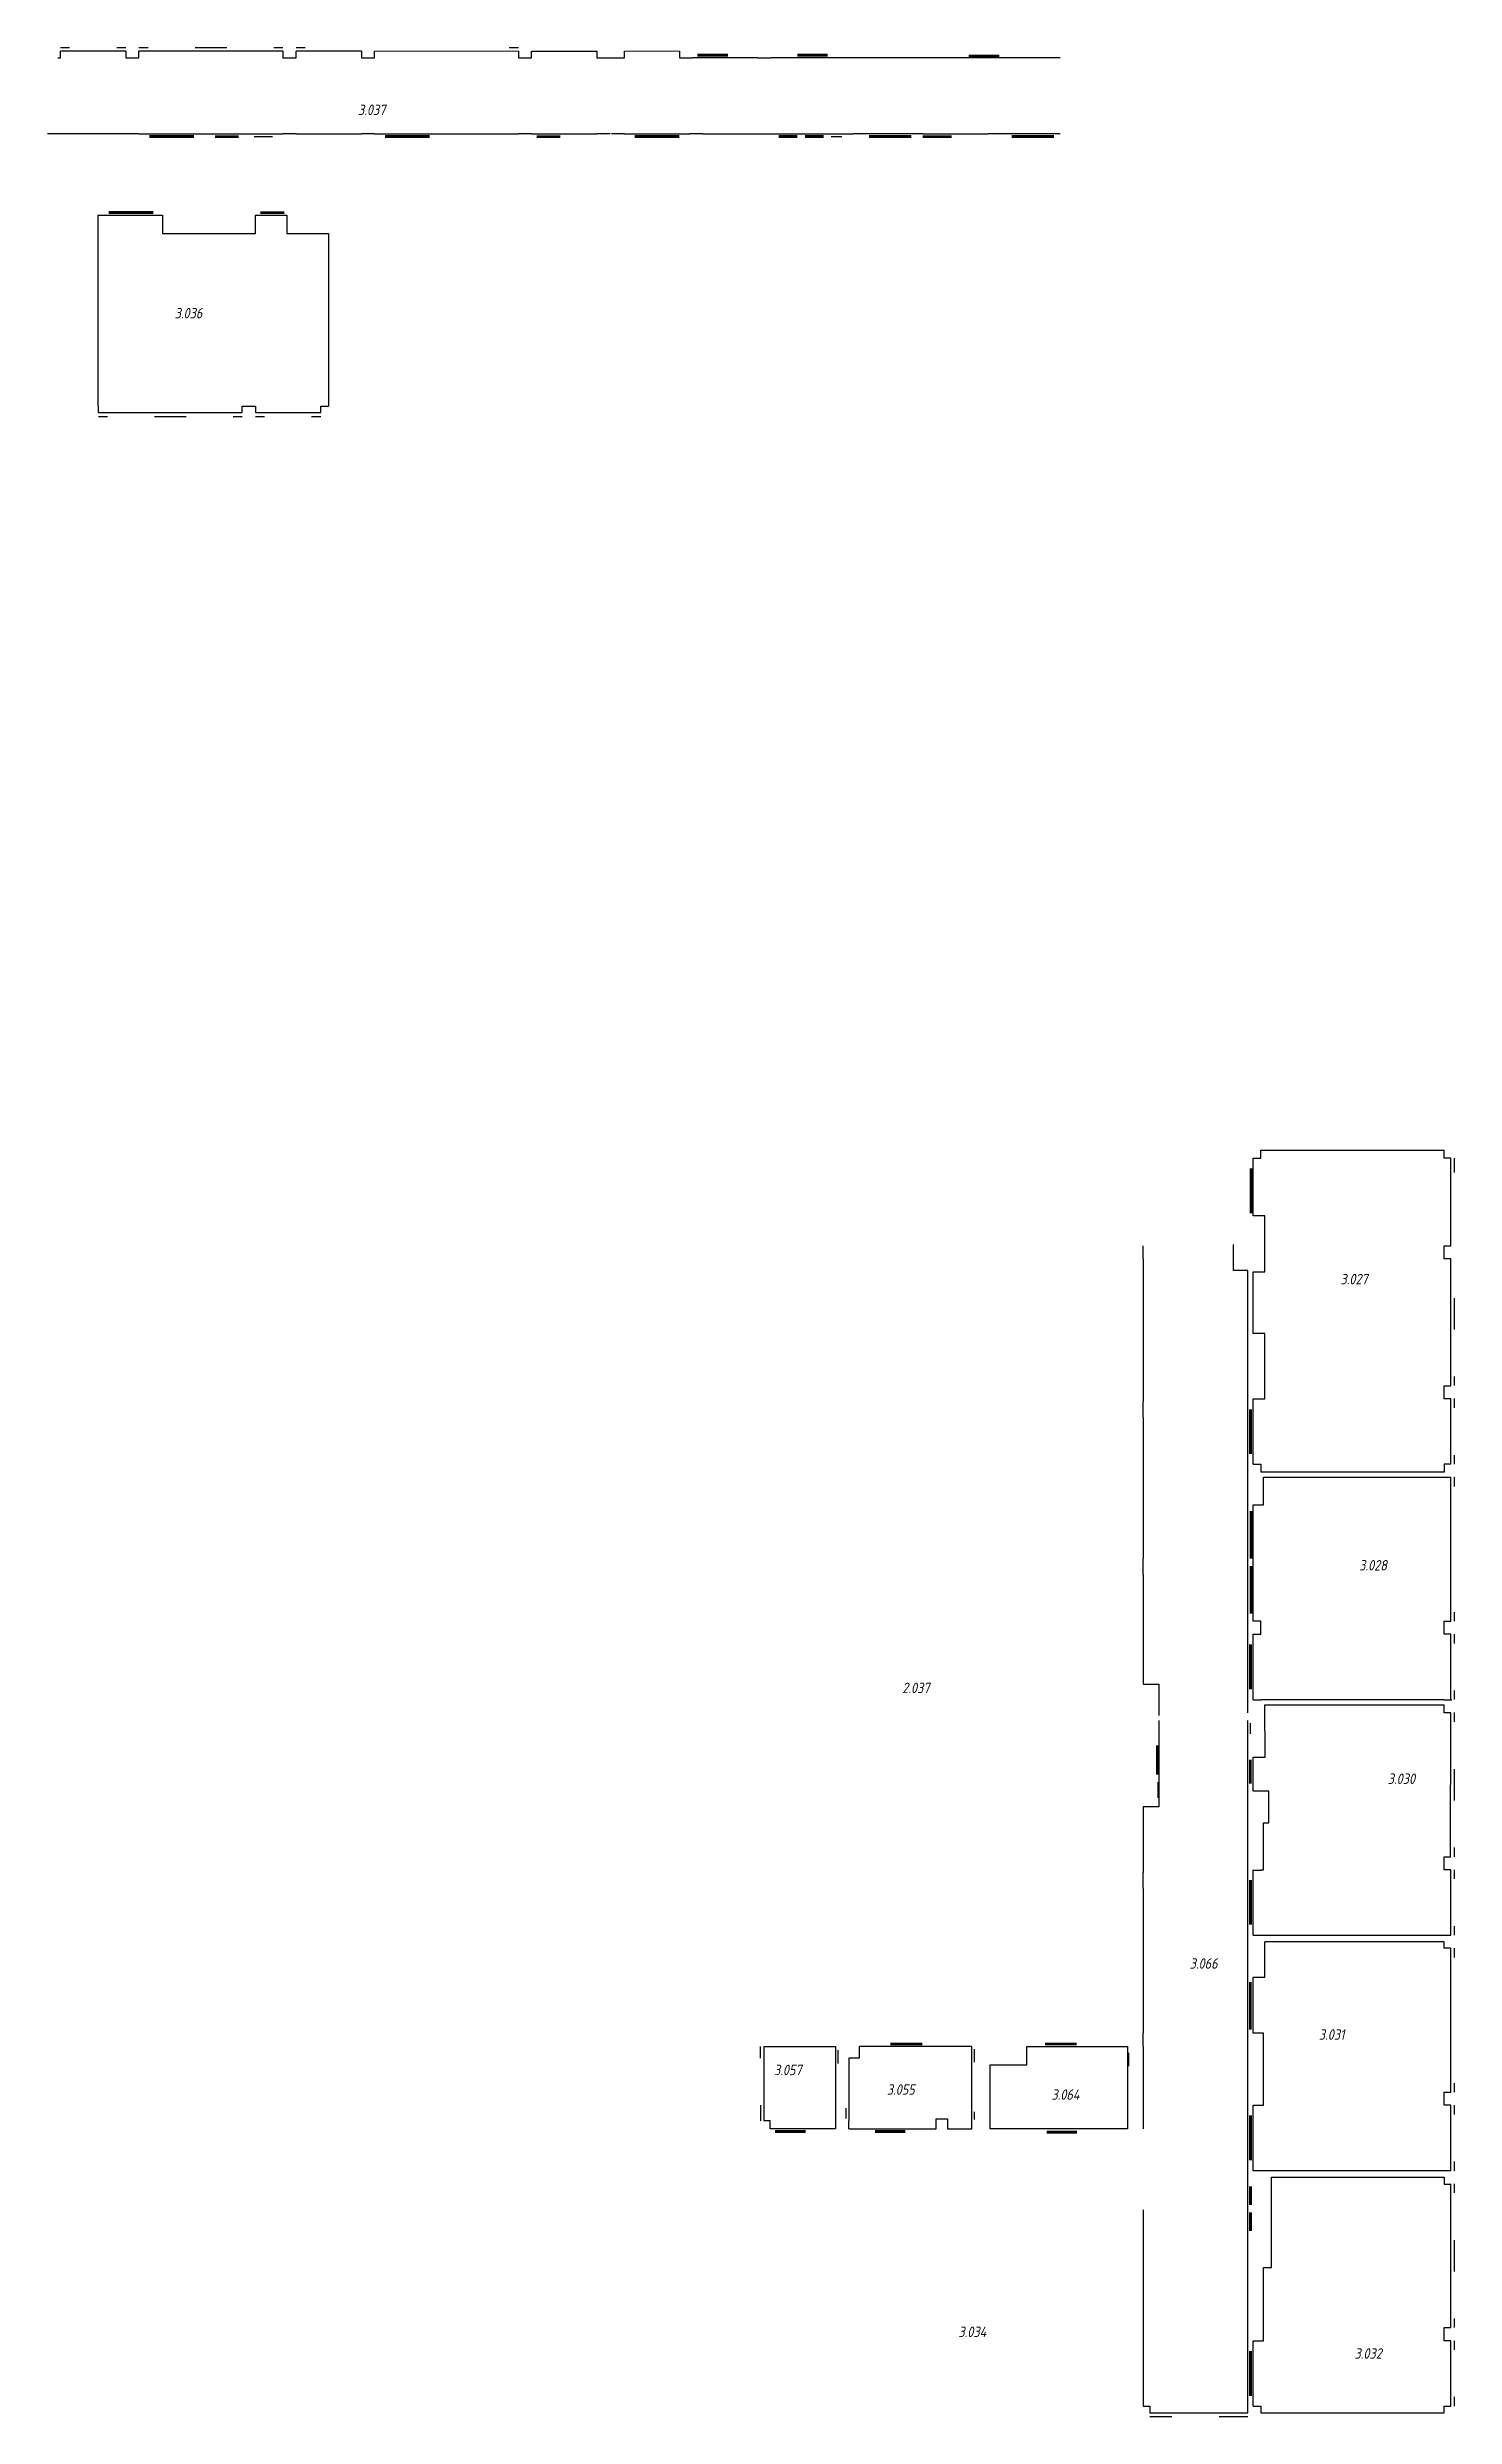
# Model space of a CAD drawing. Header units: millimetres. Extents: x -213536 to 1564669, y 70501 to 942238.
# Drawn here: x 1438934 to 1492704, y 618208 to 708760 of the extents above; entities that cross this region are included whole.
import ezdxf

# ---------------------------------------------------------------- set-up
doc = ezdxf.new("R2010")
doc.units = ezdxf.units.MM
for name, color, linetype, lineweight in [('2) ПГП 4м', 4, 'Continuous', 30), ('2.1) ПГП окна 2.8 м', 5, 'Continuous', 30), ('2.1.2) ПГП мини окна 0.9м -', 200, 'Continuous', 53), ('2.2) ПГП двери 2.4 -', 134, 'Continuous', 60), ('2.3) ПГП шлюз 1.8 м-', 140, 'Continuous', 60), ('3) ЖБ 4м', 3, 'Continuous', 30), ('3.1) ЖБ окна 1.2 м', 102, 'Continuous', 30), ('3.2) ЖБ двери 2.4 м -', 54, 'Continuous', 60), ('6) Мини окна 0.4 -', 10, 'Continuous', 30), ('Марки помещений', 7, 'Continuous', 9)]:
    doc.layers.add(name, color=color, linetype=linetype, lineweight=lineweight)
doc.styles.add('ISOCPEUR_I_2', font='isocpeui.ttf', dxfattribs={"width": 0.85, "height": 2.3})

msp = doc.modelspace()

# ---------------------------------------------------------------- texts
at = {"layer": 'Марки помещений', "color": 114, "true_color": 0x139b48, "char_height": 400, "attachment_point": 1, "style": 'ISOCPEUR_I_2'}
for s, insert, width in [('3.037', (1450802.1, 706573.5), 785.654), ('3.036', (1443796.4, 698802.5), 785.654), ('3.027', (1488342, 661883.7), 785.654), ('3.028', (1489057.6, 650946.4), 785.654), ('2.037', (1471599.4, 646259.3), 785.654), ('3.030', (1490148, 642788.4), 785.654), ('3.066', (1482581, 635726.5), 785.654), ('3.031', (1487516, 633010.8), 737.552), ('3.057', (1466697, 631657.6), 785.654), ('3.055', (1471007.7, 630908.1), 785.654), ('3.064', (1477297.9, 630715.8), 817.721), ('3.034', (1473744.1, 621650.9), 817.721), ('3.032', (1488877.8, 620820.6), 785.654)]:
    msp.add_mtext(s, dxfattribs=dict(at, insert=insert, width=width))

# ---------------------------------------------------------------- linework, layer by layer
at = {"layer": '2) ПГП 4м'}
for points in [[(1459922.5, 708597.9), (1457446.5, 708597.9)], [(1463084.5, 708609.9), (1460996.5, 708597.9)], [(1466084.5, 708359.9), (1463584.5, 708359.9)], [(1477634.5, 708359.9), (1466584.5, 708359.9)], [(1442434.5, 705459.9), (1447934.5, 705459.9)], [(1448434.5, 705459.9), (1450934.5, 705459.9)], [(1451434.5, 705459.9), (1456934.5, 705459.9)], [(1457434.5, 705459.9), (1459934.5, 705459.9)], [(1460984.5, 705459.9), (1463484.5, 705459.9)], [(1463984.5, 705459.9), (1469734.5, 705459.9)], [(1472384.5, 705459.9), (1474884.5, 705459.9)], [(1440880.6, 702349.9), (1443330.6, 702349.9), (1443330.6, 701649.9), (1446880.6, 701649.9), (1446880.6, 702049.9)], [(1440880.6, 695049.9), (1440880.6, 702049.9)], [(1446880.6, 702349.9), (1448080.6, 702349.9), (1448080.6, 701649.9), (1449668.6, 701649.9), (1449680.6, 701649.9), (1449680.6, 695049.9)], [(1485303.6, 666608.4), (1492303.6, 666608.4)], [(1485303.6, 657108.4), (1485453.6, 657108.4), (1485453.6, 659608.4), (1485003.6, 659608.4), (1485003.6, 661958.4), (1485453.6, 661958.4), (1485453.6, 664108.4), (1485003.6, 664108.4), (1485003.6, 666308.4)], [(1484803.6, 657608.4), (1484803.6, 662008.4), (1484253.6, 662008.4), (1484253.6, 663008.4)], [(1480803.6, 662458.4), (1480803.6, 657008.4)], [(1484803.6, 654608.4), (1484803.6, 657108.4)], [(1485003.6, 654608.4), (1485003.6, 657108.4)], [(1480803.6, 656408.4), (1480803.6, 651008.4)], [(1484803.6, 648608.4), (1484803.6, 654108.4)], [(1485003.6, 648608.4), (1485003.6, 653058.4), (1485403.6, 653058.4), (1485403.6, 654108.4), (1492303.6, 654108.4)], [(1492303.6, 654308.4), (1485303.6, 654308.4)], [(1480803.6, 650408.4), (1480803.6, 646208.4), (1481403.6, 646208.4), (1481403.6, 645008.4)], [(1484803.6, 645608.4), (1484803.6, 648108.4)], [(1485003.6, 645608.4), (1485003.6, 648108.4)], [(1481403.6, 644808.4), (1481403.6, 641508.4), (1480803.6, 641508.4), (1480803.6, 639008.4)], [(1484803.6, 639608.4), (1484803.6, 644808.4)], [(1485303.6, 639108.4), (1485403.6, 639108.4), (1485403.6, 640896.4), (1485403.6, 640908.4), (1485603.6, 640908.4), (1485603.6, 642108.4), (1485003.6, 642108.4), (1485003.6, 643408.4), (1485465.7, 643408.4), (1485453.6, 645408.4), (1492303.6, 645408.4)], [(1492303.6, 645608.4), (1485303.6, 645608.4)], [(1480803.6, 638408.4), (1480803.6, 632858.4)], [(1484803.6, 636608.4), (1484803.6, 639108.4)], [(1485003.6, 636608.4), (1485003.6, 639108.4)], [(1484803.6, 630608.4), (1484803.6, 636108.4)], [(1485303.6, 630108.4), (1485403.6, 630108.4), (1485403.6, 632858.4), (1485003.6, 632858.4), (1485003.6, 635008.4), (1485453.6, 635008.4), (1485453.6, 636358.4)], [(1466553.6, 632358.4), (1469053.6, 632358.4), (1469053.6, 629508.4)], [(1469553.6, 629208.4), (1472898.6, 629208.4), (1472898.6, 629588.4), (1473328.6, 629588.4), (1473328.6, 629208.4), (1474253.6, 629208.4), (1474253.6, 632358.4), (1469953.6, 632358.4), (1469953.6, 631908.4), (1469553.6, 631908.4), (1469553.6, 629508.4)], [(1480803.6, 632358.4), (1480803.6, 629208.4)], [(1484803.6, 627608.4), (1484803.6, 630108.4)], [(1485003.6, 627608.4), (1485003.6, 629714.4), (1485003.6, 630108.4)], [(1469053.6, 629208.4), (1466553.6, 629208.4)], [(1484803.6, 621608.4), (1484803.6, 627108.4)], [(1485303.6, 621108.4), (1485403.6, 621108.4), (1485403.6, 623908.4), (1485703.6, 623908.4), (1485703.6, 627358.4)], [(1484803.6, 618608.4), (1484803.6, 621108.4)], [(1485003.6, 618608.4), (1485003.6, 621108.4)]]:
    msp.add_lwpolyline(points, dxfattribs=at)
msp.add_lwpolyline([(1474953.6, 629208.4), (1474953.6, 631658.4), (1476353.6, 631658.4), (1476353.6, 632358.4), (1480203.6, 632358.4), (1480203.6, 629208.4)], close=True, dxfattribs=at)
at = {"layer": '2.1) ПГП окна 2.8 м'}
for points in [[(1439434.5, 708759.9), (1439784.5, 708759.9)], [(1441584.5, 708759.9), (1441934.5, 708759.9)], [(1442434.5, 708759.9), (1442784.5, 708759.9)], [(1444584.5, 708759.9), (1445784.5, 708759.9)], [(1447584.5, 708759.9), (1447934.5, 708759.9)], [(1448434.5, 708759.9), (1448784.5, 708759.9)], [(1456584.5, 708759.9), (1456934.5, 708759.9)], [(1440886.6, 694649.9), (1441236.6, 694649.9)], [(1443030.6, 694649.9), (1444230.6, 694649.9)], [(1446030.6, 694649.9), (1446380.6, 694649.9)], [(1446880.6, 694649.9), (1447230.6, 694649.9)], [(1449030.6, 694649.9), (1449380.6, 694649.9)], [(1492703.6, 665758.4), (1492703.6, 666308.4)], [(1492703.6, 659758.4), (1492703.6, 660958.4)], [(1492703.6, 657614.4), (1492703.6, 657964.4)], [(1492703.6, 656764.4), (1492703.6, 657114.4)], [(1492703.6, 654608.4), (1492703.6, 654958.4)], [(1492703.6, 653758.4), (1492703.6, 654108.4)], [(1492703.6, 648608.4), (1492703.6, 648958.4)], [(1492703.6, 647758.4), (1492703.6, 648108.4)], [(1492703.6, 645614.4), (1492703.6, 645964.4)], [(1492703.6, 644764.4), (1492703.6, 645114.4)], [(1492703.6, 641758.4), (1492703.6, 642958.4)], [(1492703.6, 639608.4), (1492703.6, 639958.4)], [(1492703.6, 638758.4), (1492703.6, 639108.4)], [(1492703.6, 636608.4), (1492703.6, 636952.4)], [(1492703.6, 635758.4), (1492703.6, 636108.4)], [(1466178.6, 631908.4), (1466178.6, 632358.4)], [(1492703.6, 630608.4), (1492703.6, 630958.4)], [(1466178.6, 630108.4), (1466178.6, 629508.4)], [(1492703.6, 629758.4), (1492703.6, 630108.4)], [(1492703.6, 627608.4), (1492703.6, 627958.4)], [(1492703.6, 626758.4), (1492703.6, 627108.4)], [(1492703.6, 623758.4), (1492703.6, 624958.4)], [(1492703.6, 621608.4), (1492703.6, 621958.4)], [(1492703.6, 620758.4), (1492703.6, 621108.4)], [(1492703.6, 618608.4), (1492703.6, 618958.4)], [(1481053.6, 618208.4), (1481903.6, 618208.4)], [(1483703.6, 618208.4), (1484803.6, 618208.4)]]:
    msp.add_lwpolyline(points, dxfattribs=at)
at = {"layer": '2.1.2) ПГП мини окна 0.9м -'}
for points in [[(1445339.5, 705359.9), (1446234.5, 705359.9)], [(1457633.6, 705359.9), (1458529.5, 705359.9)], [(1472384.5, 705359.9), (1473484.5, 705359.9)], [(1447079.8, 702449.9), (1447975.6, 702449.9)], [(1484934.6, 651005.4), (1484934.6, 652811.4)], [(1484934.6, 648902.4), (1484934.6, 650708.4)], [(1481353.6, 642755.4), (1481353.6, 643858.4)], [(1484903.6, 642408.4), (1484903.6, 643308.4)], [(1484903.6, 633008.4), (1484903.6, 634808.4)], [(1471147.6, 632458.4), (1472353.6, 632458.4)], [(1477058.6, 632458.4), (1478253.6, 632458.4)]]:
    msp.add_lwpolyline(points, dxfattribs=at)
at = {"layer": '2.2) ПГП двери 2.4 -'}
for points in [[(1463778.5, 708459.9), (1464929.5, 708459.9)], [(1467589.5, 708459.9), (1468740.5, 708459.9)], [(1474148.5, 708428.9), (1475299.5, 708428.9)], [(1442834.5, 705359.9), (1444529.5, 705359.9)], [(1451834.5, 705359.9), (1453529.5, 705359.9)], [(1461384.5, 705359.9), (1463079.5, 705359.9)], [(1441280.6, 702449.9), (1442975.6, 702449.9)], [(1484934.6, 665908.4), (1484934.6, 664208.4)], [(1484903.6, 656702.4), (1484903.6, 655002.4)], [(1484903.6, 647713.4), (1484903.6, 646013.4)], [(1484903.6, 638713.4), (1484903.6, 637013.4)], [(1484903.6, 629713.4), (1484903.6, 628013.4)], [(1466747.6, 629108.4), (1467898.6, 629108.4)], [(1470558.6, 629108.4), (1471709.6, 629108.4)], [(1477117.6, 629077.4), (1478268.6, 629077.4)], [(1484903.6, 620708.4), (1484903.6, 619008.4)]]:
    msp.add_lwpolyline(points, dxfattribs=at)
at = {"layer": '2.3) ПГП шлюз 1.8 м-'}
for points in [[(1466884.5, 705359.9), (1467584.5, 705359.9)], [(1467884.5, 705359.9), (1468584.5, 705359.9)], [(1484903.6, 626308.4), (1484903.6, 627008.4)], [(1484903.6, 625308.4), (1484903.6, 626008.4)]]:
    msp.add_lwpolyline(points, dxfattribs=at)
at = {"layer": '3) ЖБ 4м'}
for points in [[(1439334.5, 708359.9), (1439434.5, 708359.9), (1439434.5, 708609.9)], [(1441934.5, 708609.9), (1441934.5, 708359.9), (1442434.5, 708359.9), (1442434.5, 708609.9)], [(1447934.5, 708609.9), (1447934.5, 708359.9), (1448434.5, 708359.9), (1448434.5, 708609.9)], [(1450934.5, 708609.9), (1450934.5, 708359.9), (1451434.5, 708359.9), (1451434.5, 708609.9)], [(1456934.5, 708609.9), (1456934.5, 708359.9), (1457434.5, 708359.9), (1457434.5, 708609.9)], [(1459934.5, 708609.9), (1459934.5, 708359.9), (1460984.5, 708359.9), (1460990.5, 708609.9)], [(1463084.5, 708609.9), (1463084.5, 708359.9), (1463584.5, 708359.9)], [(1466084.5, 708359.9), (1466584.5, 708359.9)], [(1441934.5, 705459.9), (1438934.5, 705459.9)], [(1442434.5, 705459.9), (1441934.5, 705459.9)], [(1448434.5, 705459.9), (1447934.5, 705459.9)], [(1451434.5, 705459.9), (1450934.5, 705459.9)], [(1457434.5, 705459.9), (1456934.5, 705459.9)], [(1460434.5, 705459.9), (1459934.5, 705459.9)], [(1460984.5, 705459.9), (1460484.5, 705459.9)], [(1463984.5, 705459.9), (1463484.5, 705459.9)], [(1471934.5, 705459.9), (1469734.5, 705459.9)], [(1472384.5, 705459.9), (1471934.5, 705459.9)], [(1477637.5, 705459.9), (1474884.5, 705459.9)], [(1440880.6, 702049.9), (1440880.6, 702349.9)], [(1446880.6, 702049.9), (1446880.6, 702349.9)], [(1440880.6, 695049.9), (1440880.6, 694799.9)], [(1446380.6, 694799.9), (1446380.6, 695049.9), (1446880.6, 695049.9), (1446880.6, 694799.9)], [(1449380.6, 694799.9), (1449380.6, 695049.9), (1449680.6, 695049.9)], [(1485003.6, 666308.4), (1485303.6, 666308.4), (1485303.6, 666608.4)], [(1492553.6, 666308.4), (1492303.6, 666308.4), (1492303.6, 666608.4)], [(1480803.6, 662458.4), (1480803.6, 662958.4)], [(1492553.6, 662458.4), (1492303.6, 662458.4), (1492303.6, 662958.4), (1492553.6, 662958.4)], [(1484803.6, 657108.4), (1484803.6, 657608.4)], [(1492553.6, 657108.4), (1492303.6, 657108.4), (1492303.6, 657608.4), (1492553.6, 657608.4)], [(1480803.6, 656408.4), (1480803.6, 657008.4)], [(1485003.6, 657108.4), (1485303.6, 657108.4)], [(1484803.6, 654108.4), (1484803.6, 654608.4)], [(1485003.6, 654608.4), (1485303.6, 654608.4), (1485303.6, 654308.4)], [(1492553.6, 654608.4), (1492303.6, 654608.4)], [(1492303.6, 654608.4), (1492303.6, 654308.4)], [(1492303.6, 654108.4), (1492553.6, 654108.4)], [(1480803.6, 650408.4), (1480803.6, 651008.4)], [(1484803.6, 648108.4), (1484803.6, 648608.4)], [(1485003.6, 648108.4), (1485303.6, 648108.4), (1485303.6, 648608.4), (1485003.6, 648608.4)], [(1492553.6, 648108.4), (1492303.6, 648108.4), (1492303.6, 648608.4), (1492553.6, 648608.4)], [(1484803.6, 645108.4), (1484803.6, 645608.4)], [(1485003.6, 645608.4), (1485303.6, 645608.4)], [(1492303.6, 645608.4), (1492603.6, 645608.4)], [(1492553.6, 645108.4), (1492303.6, 645108.4), (1492303.6, 645408.4)], [(1484803.6, 639108.4), (1484803.6, 639608.4)], [(1492553.6, 639108.4), (1492303.6, 639108.4), (1492303.6, 639608.4), (1492553.6, 639608.4)], [(1480803.6, 638408.4), (1480803.6, 639008.4)], [(1485015.6, 639096.4), (1485315.6, 639096.4)], [(1484803.6, 636108.4), (1484803.6, 636608.4)], [(1485003.6, 636608.4), (1492553.6, 636608.4)], [(1492553.6, 636108.4), (1492303.6, 636108.4), (1492303.6, 636358.4), (1485453.6, 636358.4)], [(1466303.6, 632358.4), (1466553.6, 632358.4)], [(1480803.6, 632358.4), (1480803.6, 632858.4)], [(1484803.6, 630108.4), (1484803.6, 630608.4)], [(1492553.6, 630108.4), (1492303.6, 630108.4), (1492303.6, 630608.4), (1492553.6, 630608.4)], [(1466553.6, 629208.4), (1466553.6, 629508.4), (1466303.6, 629508.4)], [(1469053.6, 629508.4), (1469053.6, 629208.4)], [(1469560.6, 629208.4), (1469553.6, 629508.4)], [(1485003.6, 630108.4), (1485303.6, 630108.4)], [(1484803.6, 627108.4), (1484803.6, 627608.4)], [(1492553.6, 627608.4), (1485003.6, 627608.4)], [(1485703.6, 627358.4), (1492303.6, 627358.4), (1492303.6, 627095.9), (1492553.6, 627095.9)], [(1480803.6, 626108.4), (1480803.6, 618608.4), (1481053.6, 618608.4), (1481053.6, 618358.4)], [(1484803.6, 621108.4), (1484803.6, 621608.4)], [(1492553.6, 621108.4), (1492303.6, 621108.4), (1492303.6, 621608.4), (1492553.6, 621608.4)], [(1485003.6, 621108.4), (1485303.6, 621108.4)], [(1484803.6, 618358.4), (1484803.6, 618608.4)], [(1485003.6, 618608.4), (1485303.6, 618608.4), (1485303.6, 618358.4), (1492303.6, 618358.4), (1492303.6, 618608.4), (1492553.6, 618608.4)]]:
    msp.add_lwpolyline(points, dxfattribs=at)
at = {"layer": '3.1) ЖБ окна 1.2 м'}
for points in [[(1441934.5, 708609.9), (1439434.5, 708609.9)], [(1447934.5, 708609.9), (1442434.5, 708609.9)], [(1450934.5, 708609.9), (1448434.5, 708609.9)], [(1456934.5, 708609.9), (1451434.5, 708597.9)], [(1440880.6, 694799.9), (1446380.6, 694799.9)], [(1446880.6, 694799.9), (1447230.6, 694799.9), (1449380.6, 694799.9)], [(1492553.6, 662958.4), (1492553.6, 666308.4)], [(1492553.6, 657608.4), (1492553.6, 662458.4)], [(1492553.6, 654608.4), (1492553.6, 657108.4)], [(1492553.6, 648608.4), (1492553.6, 654116)], [(1492553.6, 645608.4), (1492553.6, 648108.4)], [(1492541.6, 639620.4), (1492553.6, 645108.4)], [(1492553.6, 636608.4), (1492553.6, 639108.4)], [(1492553.6, 630608.4), (1492553.6, 636108.4)], [(1466303.6, 632358.4), (1466303.6, 629508.4)], [(1492553.6, 627608.4), (1492553.6, 630108.4)], [(1492553.6, 621608.4), (1492553.6, 627108.4)], [(1492553.6, 618608.4), (1492553.6, 621108.4)], [(1481053.6, 618358.4), (1484803.6, 618358.4)]]:
    msp.add_lwpolyline(points, dxfattribs=at)
at = {"layer": '3.2) ЖБ двери 2.4 м -'}
for points in [[(1470334.5, 705359.9), (1471934.5, 705359.9)], [(1475784.5, 705359.9), (1477384.5, 705359.9)]]:
    msp.add_lwpolyline(points, dxfattribs=at)
at = {"layer": '6) Мини окна 0.4 -'}
for points in [[(1443381, 705359.9), (1444225.1, 705359.9)], [(1446834.5, 705359.9), (1447534.5, 705359.9)], [(1452438.1, 705359.9), (1453282.2, 705359.9)], [(1461819.1, 705359.9), (1462663.2, 705359.9)], [(1468884.5, 705359.9), (1469284.5, 705359.9)], [(1441884.3, 702449.9), (1442728.4, 702449.9)], [(1484903.6, 644308.4), (1484903.6, 644708.4)], [(1481373.6, 641858.4), (1481373.6, 642458.4)], [(1484903.6, 637502.9), (1484903.6, 638263.4)], [(1469153.6, 631708.4), (1469153.6, 632208.4)], [(1474353.6, 631758.4), (1474353.6, 632258.4)], [(1480253.6, 631608.4), (1480253.6, 632108.4)], [(1469453.6, 629602.4), (1469453.6, 630002.4)], [(1474353.6, 629558.4), (1474353.6, 629858.4)], [(1484903.6, 628493.1), (1484903.6, 629253.5)], [(1484903.6, 619486.1), (1484903.6, 620246.6)]]:
    msp.add_lwpolyline(points, dxfattribs=at)

msp.set_redraw_order([(e.dxf.handle, doc.entitydb.next_handle()) for e in msp.query("TEXT MTEXT ATTDEF DIMENSION ARC_DIMENSION")])  # texts and dimensions are drawn at this point

doc.saveas('drawing.dxf')
